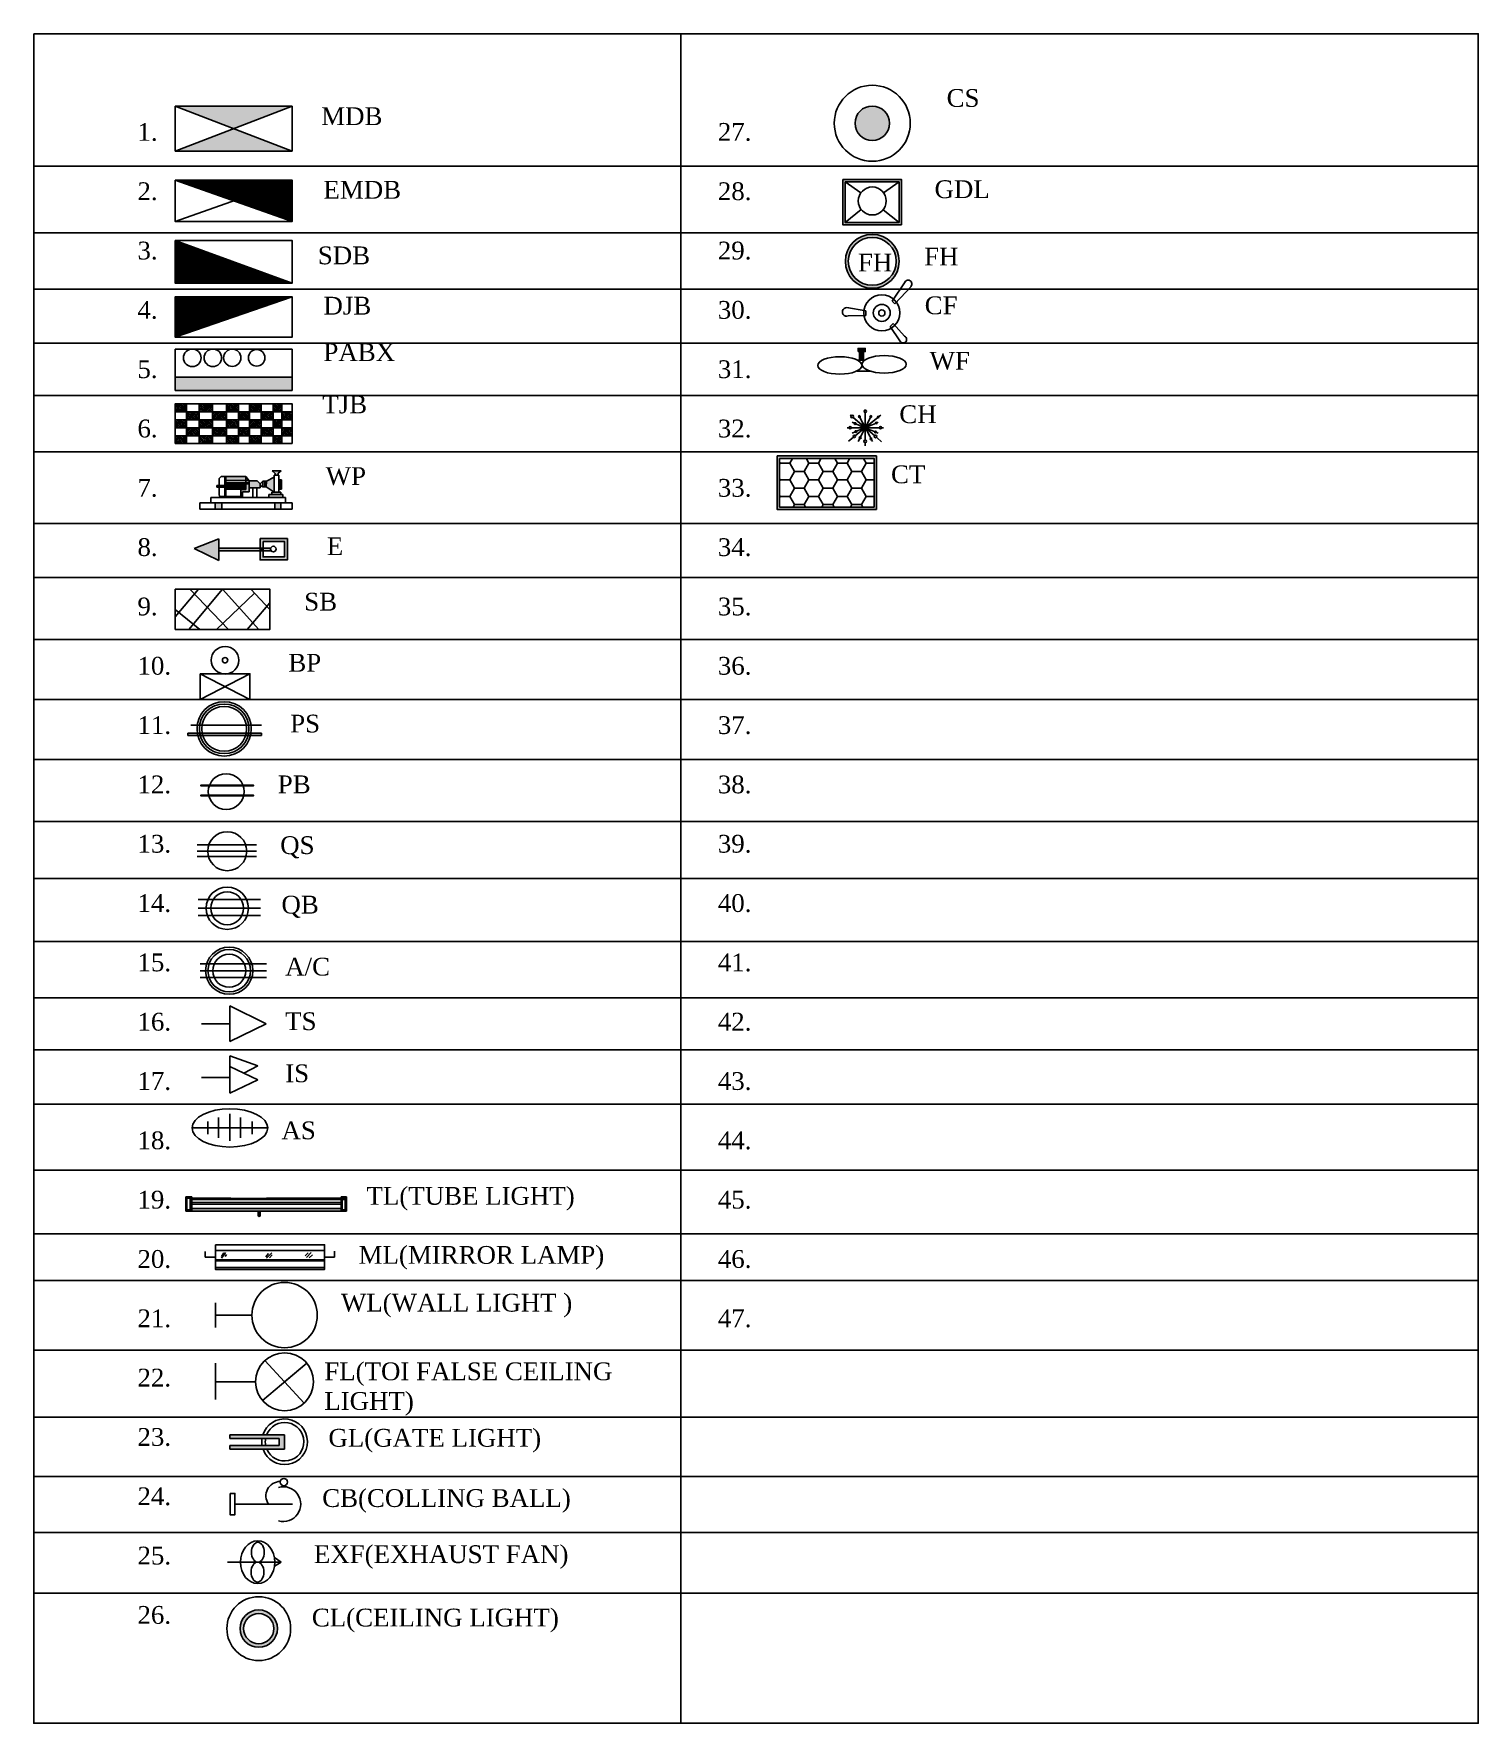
# Model space of a CAD drawing. Header units: inches. Extents: x -864 to 7238, y 1071 to 2315.
# Drawn here: x 5842.1 to 6085.6, y 1305.7 to 1590.6 of the extents above; entities that cross this region are included whole.
import ezdxf

# ---------------------------------------------------------------- set-up
doc = ezdxf.new("R2010")
doc.units = ezdxf.units.IN
for name, color, linetype in [('AC', 52, 'Continuous'), ('AS', 11, 'Continuous'), ('BP', 6, 'Continuous'), ('CL', 20, 'Continuous'), ('CS', 90, 'Continuous'), ('DJB', 130, 'Continuous'), ('Door', 201, 'Continuous'), ('E', 10, 'Continuous'), ('EMDB', 90, 'Continuous'), ('EXF', 184, 'Continuous'), ('FL', 10, 'Continuous'), ('GDL', 244, 'Continuous'), ('IS', 193, 'Continuous'), ('Layer1', 6, 'Continuous'), ('MDB', 1, 'Continuous'), ('PABX', 66, 'Continuous'), ('PB', 170, 'Continuous'), ('PS', 22, 'Continuous'), ('QB', 40, 'Continuous'), ('QS', 20, 'Continuous'), ('SB', 5, 'Continuous'), ('SDB', 14, 'Continuous'), ('tj', 106, 'Continuous'), ('TJB', 16, 'Continuous'), ('TL', 6, 'Continuous'), ('TS', 21, 'Continuous'), ('WL', 130, 'Continuous')]:
    doc.layers.add(name, color=color, linetype=linetype)
doc.styles.get("Standard").update_dxf_attribs({"font": 'times.ttf'})
pattern_1 = [(45, (5660.45422, 1407.8264), (-0.08838835, 0.08838835), [])]

msp = doc.modelspace()

# ---------------------------------------------------------------- texts
at = {"char_height": 3, "attachment_point": 1}
for s, insert, width in [('{\\fTimes New Roman|b0|i0|c0|p18;1.\\P\\P2.\\P\\P3.\\P\\P4.\\P\\P5.\\P\\P6.\\P\\P7.\\P\\P8.\\P\\P9.\\P\\P10.\\P\\P11.\\P\\P12.\\P\\P13.\\P\\P14.\\P\\P15.\\P\\P16.\\P\\P17.\\P\\P18.\\P\\P19.\\P\\P20.\\P\\P21.\\P\\P22.\\P\\P23.\\P\\P24.\\P\\P25.\\P\\P26.}', (5859.57, 1575.51), 65.9484), ('{\\fTimes New Roman|b0|i0|c0|p18;27.\\P\\P28.\\P\\P29.\\P\\P30.\\P\\P31.\\P\\P32.\\P\\P33.\\P\\P34.\\P\\P35.\\P\\P36.\\P\\P37.\\P\\P38.\\P\\P39.\\P\\P40.\\P\\P41.\\P\\P42.\\P\\P43.\\P\\P44.\\P\\P45.\\P\\P46.\\P\\P47.}', (5957.43, 1575.51), 80.909), ('{\\fTimes New Roman|b0|i0|c0|p18;GDL}', (5993.97, 1565.85), 21.4146), ('{\\fTimes New Roman|b0|i0|c0|p18;FH}', (5992.22, 1554.49), 14.8591), ('{\\fTimes New Roman|b0|i0|c0|p18;WF}', (5993.14, 1536.92), 19.91), ('{\\fTimes New Roman|b0|i0|c0|p18;CH}', (5988.03, 1527.91), 21.7934), ('{\\fTimes New Roman|b0|i0|c0|p18;CT}', (5986.63, 1517.77), 30.7752), ('{\\fTimes New Roman|b0|i0|c0|p18;TL(TUBE LIGHT)}', (5898.19, 1396.11), 49.7901), ('{\\fTimes New Roman|b0|i0|c0|p18;ML(MIRROR LAMP)}', (5896.86, 1386.16), 47.4858), ('{\\fTimes New Roman|b0|i0|c0|p18;WL(WALL LIGHT )}', (5893.88, 1378.1), 53.6186), ('{\\fTimes New Roman|b0|i0|c0|p18;FL(TOI FALSE CEILING LIGHT)}', (5891.07, 1366.53), 60.1127), ('{\\fTimes New Roman|b0|i0|c0|p18;GL(GATE LIGHT)}', (5891.77, 1355.32), 55.7213), ('{\\fTimes New Roman|b0|i0|c0|p18;CB(COLLING BALL)}', (5890.72, 1345.16), 46.7849), ('{\\fTimes New Roman|b0|i0|c0|p18;EXF(EXHAUST FAN)}', (5889.32, 1335.7), 49.0628), ('{\\fTimes New Roman|b0|i0|c0|p18;CL(CEILING LIGHT)}', (5888.97, 1325.01), 51.3407)]:
    msp.add_mtext(s, dxfattribs=dict(at, insert=insert, width=width))
at = {"color": 0, "char_height": 3, "attachment_point": 1}
for s, insert, width in [('{\\fTimes New Roman|b0|i0|c0|p18;DJB }', (5890.93, 1546.21), 12.7852), ('{\\fTimes New Roman|b0|i0|c0|p18;PABX}', (5890.93, 1538.37), 11.4494), ('{\\fTimes New Roman|b0|i0|c0|p18;TJB}', (5890.74, 1529.56), 11.2586), ('{\\fTimes New Roman|b0|i0|c0|p18;WP}', (5891.31, 1517.48), 14.6935), ('{\\fTimes New Roman|b0|i0|c0|p18;E}', (5891.5, 1505.65), 10.877), ('{\\fTimes New Roman Baltic|b0|i0|c0|p18;SB}', (5887.69, 1496.3), 12.976), ('{\\fTimes New Roman|b0|i0|c0|p18;BP}', (5885.01, 1486), 16.2201), ('{\\fTimes New Roman|b0|i0|c0|p18;QS}', (5883.64, 1455.25), 10.4564), ('{\\fTimes New Roman|b0|i0|c0|p18;QB}', (5883.85, 1445.22), 11.9203), ('{\\fTimes New Roman|b0|i0|c0|p18;A/C}', (5884.48, 1434.76), 9.2016), ('{\\fTimes New Roman|b0|i0|c0|p18;TS}', (5884.48, 1425.56), 9.6199), ('{\\fTimes New Roman|b0|i0|c0|p18;IS}', (5884.48, 1416.78), 9.4107), ('{\\fTimes New Roman|b0|i0|c0|p18;AS}', (5883.85, 1407.16), 10.4564)]:
    msp.add_mtext(s, dxfattribs=dict(at, insert=insert, width=width))
at = {"layer": 'AS', "char_height": 3, "attachment_point": 1}
for s, insert, width in [('{\\fTimes New Roman|b0|i0|c0|p18;\\C0;PS}', (5885.32, 1475.75), 9.4107), ('{\\fTimes New Roman|b0|i0|c0|p18;\\C0;PB}', (5883.23, 1465.5), 11.0838)]:
    msp.add_mtext(s, dxfattribs=dict(at, insert=insert, width=width))
at = {"layer": 'BP', "char_height": 3, "attachment_point": 1}
for s, insert, width in [('{\\fTimes New Roman|b0|i0|c0|p18;\\C0;CS}', (5996.01, 1581.23), 27.7696), ('{\\fTimes New Roman|b0|i0|c0|p18;\\C7;MDB}', (5890.55, 1578.16), 18.5099), ('{\\fTimes New Roman|b0|i0|c0|p18;\\C7;EMDB}', (5890.93, 1565.75), 14.5026), ('{\\fTimes New Roman|b0|i0|c0|p18;\\C0;SDB}', (5889.98, 1554.69), 18.1283)]:
    msp.add_mtext(s, dxfattribs=dict(at, insert=insert, width=width))
at = {"layer": 'DJB', "insert": (5981.05, 1553.48), "char_height": 3, "width": 5.2009, "attachment_point": 1}
msp.add_mtext('{\\fTimes New Roman|b0|i0|c0|p18;FH}', dxfattribs=at)

# ---------------------------------------------------------------- blocks, each defined once
blk = doc.blocks.new('CF')
for p, q in [((6037.72, 1830.31), (6039.92, 1833.58)), ((6038.16, 1829.89), (6040.97, 1832.88)), ((6033.29, 1828.68), (6030.07, 1829.25)), ((6037.72, 1830.31), (6038.16, 1829.89)), ((6029.84, 1827.84), (6029.83, 1827.84)), ((6033.29, 1827.89), (6030.33, 1827.85)), ((6033.29, 1828.68), (6033.29, 1827.89)), ((6037.88, 1826.54), (6037.39, 1826.07)), ((6037.39, 1826.07), (6039.04, 1823.62)), ((6037.88, 1826.54), (6039.82, 1824.44))]:
    blk.add_line(p, q)
for radius in [3.04, 1.43, 0.523]:
    blk.add_circle((6035.99, 1828.35), radius)
for centre, radius, start, end in [((6040.43, 1833.24), 0.633, 316.8291, 156.5651), ((6030.07, 1828.52), 0.723, 70.015, 290.2697), ((6039.58, 1823.89), 0.604, 205.9029, 67.2743)]:
    blk.add_arc(centre, radius, start, end)
at = {"insert": (6043.22, 1831.13), "char_height": 3, "width": 24.2063, "attachment_point": 1}
blk.add_mtext('{\\fTimes New Roman|b0|i0|c0|p18;CF}', dxfattribs=at)

# ---------------------------------------------------------------- hatches: boundary and pattern name
at = {"layer": 'BP'}
h = msp.add_hatch(color=256, dxfattribs=at)
h.paths.add_polyline_path([(5967.43, 1510.36), (5984.17, 1510.36), (5984.17, 1519.37), (5967.43, 1519.37)])
h.paths.add_polyline_path([(5967.83, 1510.76), (5983.77, 1510.76), (5983.77, 1518.97), (5967.83, 1518.97)], flags=16)
h = msp.add_hatch(dxfattribs=at)
h.set_pattern_fill('HONEY', color=256, scale=12.907929, style=0)
h.set_pattern_definition([(0, (1984.2327, 173.919), (2.4202367, 1.3973243), [1.6134911, -3.2269823]), (120, (1984.2327, 173.919), (-2.4202367, 1.39732432), [1.6134911, -3.2269823]), (60, (1984.2327, 173.919), (5e-09, 2.79464864), [-3.2269823, 1.6134911])])
h.paths.add_polyline_path([(5983.77, 1518.97), (5967.83, 1518.97), (5967.83, 1510.76), (5983.77, 1510.76)])
at = {"layer": 'CL'}
h = msp.add_hatch(color=256, dxfattribs=at)
h.paths.add_polyline_path([(5883.16, 1321.65, 1), (5876.87, 1321.65, 1)])
h.paths.add_polyline_path([(5882.56, 1321.65, 1), (5877.47, 1321.65, 1)], flags=16)
at = {"layer": 'CS'}
msp.add_hatch(color=256, dxfattribs=at).paths.add_polyline_path([(5986.38, 1575.46, 1), (5980.55, 1575.46, 1)])
at = {"layer": 'DJB'}
h = msp.add_hatch(color=256, dxfattribs=at)
h.paths.add_polyline_path([(5988.01, 1552.19, 1), (5978.93, 1552.19, 1)])
h.paths.add_polyline_path([(5987.51, 1552.19, 1), (5979.43, 1552.19, 1)], flags=16)
h.paths.add_polyline_path([(5980.3, 1554.23), (5987.3, 1554.23), (5987.3, 1549.73), (5980.3, 1549.73)], flags=8)
h = msp.add_hatch(dxfattribs=at)
h.set_pattern_fill('ANSI31', color=256, style=0)
h.set_pattern_definition(pattern_1)
h.paths.add_polyline_path([(5865.95, 1539.38), (5885.63, 1546.21), (5865.95, 1546.21)])
at = {"layer": 'E'}
h = msp.add_hatch(color=256, dxfattribs=at)
h.paths.add_polyline_path([(5880.75, 1504.95), (5884.36, 1504.95), (5884.36, 1502.34), (5880.75, 1502.34), (5880.75, 1503.38), (5880.25, 1503.38), (5880.25, 1501.84), (5884.86, 1501.84), (5884.86, 1505.45), (5880.25, 1505.45), (5880.25, 1503.83), (5880.75, 1503.83)])
h.paths.add_polyline_path([(5882.04, 1503.83), (5880.75, 1503.83), (5880.75, 1503.38), (5882.11, 1503.38, -0.164945), (5882.01, 1503.67, -0.087892)], flags=17)
h.paths.add_polyline_path([(5880.25, 1503.83), (5873.29, 1503.83), (5873.29, 1503.38), (5880.25, 1503.38)])
h.paths.add_polyline_path([(5873.29, 1505.4), (5869.11, 1503.77), (5873.29, 1501.77)])
msp.add_hatch(color=256, dxfattribs=at).paths.add_polyline_path([(5880.75, 1503.83), (5880.25, 1503.83), (5880.25, 1503.38), (5880.75, 1503.38)])
at = {"layer": 'EMDB'}
h = msp.add_hatch(dxfattribs=at)
h.set_pattern_fill('ANSI35', color=256, style=0)
h.set_pattern_definition([(45, (5660.45422, 1407.8264), (-0.1767767, 0.1767767), []), (45, (5660.631, 1407.8264), (-0.1767767, 0.1767767), [0.3125, -0.0625, 0, -0.0625])])
h.paths.add_polyline_path([(5885.63, 1565.88), (5865.95, 1565.88), (5875.79, 1562.39)])
h.paths.add_polyline_path([(5885.63, 1565.88), (5875.79, 1562.39), (5885.63, 1558.9)])
at = {"layer": 'GDL'}
h = msp.add_hatch(color=256, dxfattribs=at)
h.paths.add_polyline_path([(5978.48, 1558.36), (5988.38, 1558.36), (5988.38, 1565.99), (5978.48, 1565.99)])
h.paths.add_polyline_path([(5978.88, 1558.76), (5987.98, 1558.76), (5987.98, 1565.59), (5978.88, 1565.59)], flags=16)
at = {"layer": 'Layer1'}
h = msp.add_hatch(color=256, dxfattribs=at)
h.paths.add_polyline_path([(5981.8, 1536.98), (5981.33, 1536.98), (5981.33, 1535.55), (5981.53, 1535.54), (5981.97, 1535.54), (5981.97, 1535.96), (5981.8, 1535.96)])
h.paths.add_polyline_path([(5982.28, 1537.5), (5981.07, 1537.5), (5981.07, 1536.98), (5982.28, 1536.98)])
at = {"layer": 'MDB'}
h = msp.add_hatch(color=256, dxfattribs=at)
h.paths.add_polyline_path([(5885.63, 1578.34), (5865.95, 1578.34), (5875.79, 1574.56)])
h.paths.add_polyline_path([(5875.79, 1574.56), (5865.95, 1570.78), (5885.63, 1570.78)])
h = msp.add_hatch(color=256, dxfattribs=at)
edge = h.paths.add_edge_path()
edge.add_arc((5982.28, 1524.14), 0.0566, 0, 360)
edge = h.paths.add_edge_path()
edge.add_arc((5979.75, 1524.14), 0.184, 0, 360)
edge = h.paths.add_edge_path()
edge.add_arc((5980.58, 1524.84), 0.139, 0, 360)
edge = h.paths.add_edge_path()
edge.add_arc((5980.09, 1526.01), 0.232, 0, 360)
edge = h.paths.add_edge_path()
edge.add_arc((5981.31, 1526), 0.148, 0, 360)
edge = h.paths.add_edge_path()
edge.add_arc((5982.28, 1526.89), 0.195, 0, 360)
edge = h.paths.add_edge_path()
edge.add_arc((5983.22, 1526.01), 0.136, 0, 360)
edge = h.paths.add_edge_path()
edge.add_arc((5984.5, 1525.93), 0.132, 0, 360)
edge = h.paths.add_edge_path()
edge.add_arc((5984.16, 1524.91), 0.133, 0, 360)
edge = h.paths.add_edge_path()
edge.add_arc((5984.85, 1524.14), 0.175, 0, 360)
edge = h.paths.add_edge_path()
edge.add_arc((5984.01, 1523.41), 0.158, 0, 360)
edge = h.paths.add_edge_path()
edge.add_arc((5984.01, 1522.67), 0.22, 0, 360)
edge = h.paths.add_edge_path()
edge.add_arc((5983.27, 1522.25), 0.136, 0, 360)
edge = h.paths.add_edge_path()
edge.add_arc((5982.28, 1521.84), 0.233, 0, 360)
edge = h.paths.add_edge_path()
edge.add_arc((5981.43, 1522.45), 0.161, 0, 360)
edge = h.paths.add_edge_path()
edge.add_arc((5980.45, 1522.66), 0.191, 0, 360)
edge = h.paths.add_edge_path()
edge.add_arc((5980.71, 1523.49), 0.142, 0, 360)
at = {"layer": 'PABX'}
msp.add_hatch(color=256, dxfattribs=at).paths.add_polyline_path([(5885.63, 1532.64), (5865.95, 1532.64), (5865.95, 1530.43), (5885.63, 1530.43)])
at = {"layer": 'PB'}
h = msp.add_hatch(color=256, dxfattribs=at)
h.paths.add_polyline_path([(5871.72, 1463.86), (5870.28, 1463.86, 1), (5870.28, 1463.76), (5871.68, 1463.76, -0.008971)])
h.paths.add_polyline_path([(5871.57, 1462.16), (5870.28, 1462.16, 1), (5870.28, 1462.06), (5871.59, 1462.06, -0.008622)])
h.paths.add_polyline_path([(5877.34, 1463.86), (5871.72, 1463.86, 0.008971), (5871.68, 1463.76), (5877.38, 1463.76, 0.008971)])
h.paths.add_polyline_path([(5877.49, 1462.16), (5871.57, 1462.16, 0.008622), (5871.59, 1462.06), (5877.46, 1462.06, 0.008622)])
h.paths.add_polyline_path([(5879.11, 1463.86), (5877.34, 1463.86, -0.008971), (5877.38, 1463.76), (5879.11, 1463.76, 1)])
h.paths.add_polyline_path([(5879.11, 1462.16), (5877.49, 1462.16, -0.008622), (5877.46, 1462.06), (5879.11, 1462.06, 1)])
at = {"layer": 'PS'}
h = msp.add_hatch(color=256, dxfattribs=at)
h.paths.add_polyline_path([(5869.67, 1472.61), (5868.07, 1472.61), (5868.07, 1472.21), (5869.76, 1472.21, -0.02234)])
h.paths.add_polyline_path([(5870.08, 1472.61), (5869.67, 1472.61, 0.02234), (5869.76, 1472.21), (5870.17, 1472.21, -0.024593)])
h.paths.add_polyline_path([(5870.49, 1472.61), (5870.08, 1472.61, 0.024593), (5870.17, 1472.21), (5870.59, 1472.21, -0.027368)])
h.paths.add_polyline_path([(5877.89, 1472.61), (5870.49, 1472.61, 0.027368), (5870.59, 1472.21), (5877.79, 1472.21, 0.027368)])
h.paths.add_polyline_path([(5878.3, 1472.61), (5877.89, 1472.61, -0.027368), (5877.79, 1472.21), (5878.21, 1472.21, 0.024593)])
h.paths.add_polyline_path([(5878.7, 1472.61), (5878.3, 1472.61, -0.024593), (5878.21, 1472.21), (5878.62, 1472.21, 0.02234)])
h.paths.add_polyline_path([(5880.48, 1472.61), (5878.7, 1472.61, -0.02234), (5878.62, 1472.21), (5880.48, 1472.21)])
at = {"layer": 'SDB'}
h = msp.add_hatch(dxfattribs=at)
h.set_pattern_fill('ANSI31', color=256, style=0)
h.set_pattern_definition(pattern_1)
h.paths.add_polyline_path([(5885.63, 1548.49), (5865.95, 1555.72), (5865.95, 1548.49)])
at = {"layer": 'tj'}
h = msp.add_hatch(color=256, dxfattribs=at)
h.paths.add_polyline_path([(5873.78, 1511.44), (5872.68, 1511.44), (5872.68, 1510.42), (5873.78, 1510.42)])
h.paths.add_polyline_path([(5883.77, 1511.44), (5882.74, 1511.44), (5882.74, 1510.42), (5883.77, 1510.42)])
h.paths.add_polyline_path([(5882.61, 1515.82), (5881.3, 1515.13), (5881.28, 1514.16), (5882.61, 1513.27)])
h.paths.add_polyline_path([(5883.72, 1513.27), (5882.24, 1513.27), (5882.24, 1512.88), (5883.72, 1512.88)])
h.paths.add_polyline_path([(5884.08, 1512.88), (5881.7, 1512.88), (5881.7, 1512.34), (5884.08, 1512.34)])
h.paths.add_polyline_path([(5883.79, 1516.88), (5882.3, 1516.88), (5882.81, 1516.42), (5882.81, 1516.13), (5883.29, 1516.13), (5883.29, 1516.49)])
h.paths.add_polyline_path([(5880.71, 1515.13), (5880.24, 1514.69), (5880.24, 1514.41), (5880.71, 1514.16)])
h.paths.add_polyline_path([(5881.05, 1515.13), (5880.71, 1515.13), (5880.71, 1514.16), (5881.05, 1514.16)])
h.paths.add_polyline_path([(5880.24, 1514.41), (5880.24, 1514.69), (5879.75, 1515.15), (5878.41, 1515.15), (5878.41, 1514), (5880.27, 1514)])
h.paths.add_polyline_path([(5878.41, 1514.68), (5877.85, 1514.68), (5877.85, 1513.69), (5876.98, 1513.69), (5876.98, 1512.34), (5877.26, 1512.34), (5877.26, 1513.34), (5877.43, 1513.34), (5878.4, 1513.34), (5878.41, 1514)])
h.paths.add_polyline_path([(5878.41, 1515.15), (5878.36, 1515.22), (5877.85, 1515.22), (5877.85, 1514.86), (5878.41, 1514.86)])
h.paths.add_polyline_path([(5877.85, 1515.88), (5877.85, 1515.22), (5878.36, 1515.22)])
h.paths.add_polyline_path([(5877.85, 1515.88), (5874.49, 1515.88), (5874.49, 1515.22), (5877.85, 1515.22)])
h.paths.add_polyline_path([(5874.49, 1515.88), (5874.29, 1515.88), (5874.29, 1515.22), (5874.49, 1515.22)])
h.paths.add_polyline_path([(5874.29, 1514.4), (5873.34, 1514.4), (5873.34, 1514.11), (5874.29, 1514.11)])
h.paths.add_polyline_path([(5877.85, 1514.4), (5874.49, 1514.4), (5874.49, 1514.11), (5877.85, 1514.11)])
h.paths.add_polyline_path([(5873.34, 1514.4), (5872.96, 1514.4), (5872.96, 1514.11), (5873.34, 1514.11)])
h.paths.add_polyline_path([(5874.49, 1514.86), (5874.29, 1514.86), (5874.29, 1514.68), (5874.49, 1514.68)])
h.paths.add_polyline_path([(5877.85, 1514.86), (5874.49, 1514.86), (5874.49, 1514.68), (5877.85, 1514.68)])
h.paths.add_polyline_path([(5877.85, 1513.94), (5874.49, 1513.94), (5874.49, 1513.79), (5877.85, 1513.79)])
h.paths.add_polyline_path([(5874.49, 1513.94), (5874.29, 1513.94), (5874.29, 1513.79), (5874.49, 1513.79)])
msp.add_hatch(color=256, dxfattribs=at).paths.add_polyline_path([(5883.84, 1515.37), (5883.42, 1515.37), (5883.42, 1513.76), (5883.84, 1513.76)])
h = msp.add_hatch(color=256, dxfattribs=at)
h.paths.add_polyline_path([(5876.98, 1512.52), (5874.49, 1512.52), (5874.49, 1512.34), (5876.98, 1512.34)])
h.paths.add_polyline_path([(5874.29, 1512.52), (5873.54, 1512.52), (5873.75, 1512.34), (5874.29, 1512.34)])
h.paths.add_polyline_path([(5874.49, 1512.52), (5874.29, 1512.52), (5874.29, 1512.34), (5874.49, 1512.34)])
at = {"layer": 'TJB'}
h = msp.add_hatch(dxfattribs=at)
h.set_pattern_fill('ANSI33', color=256, style=0)
h.set_pattern_definition([(45, (5660.45422, 1407.8264), (-0.1767767, 0.1767767), []), (45, (5660.631, 1407.8264), (-0.1767767, 0.1767767), [0.125, -0.0625])])
h.paths.add_polyline_path([(5867.86, 1528.18), (5865.95, 1528.18), (5865.95, 1526.81), (5867.86, 1526.81)])
h.paths.add_polyline_path([(5872.25, 1528.18), (5870, 1528.18), (5870, 1526.81), (5872.25, 1526.81)])
h.paths.add_polyline_path([(5876.58, 1528.18), (5874.6, 1528.18), (5874.6, 1526.81), (5876.58, 1526.81)])
h.paths.add_polyline_path([(5880.44, 1528.18), (5878.46, 1528.18), (5878.46, 1526.81), (5880.44, 1526.81)])
h.paths.add_polyline_path([(5883.94, 1528.18), (5882.43, 1528.18), (5882.43, 1526.81), (5883.94, 1526.81)])
h.paths.add_polyline_path([(5870, 1526.81), (5867.86, 1526.81), (5867.86, 1525.45), (5870, 1525.45)])
h.paths.add_polyline_path([(5874.6, 1526.81), (5872.25, 1526.81), (5872.25, 1525.45), (5874.6, 1525.45)])
h.paths.add_polyline_path([(5878.46, 1526.81), (5876.58, 1526.81), (5876.58, 1525.45), (5878.46, 1525.45)])
h.paths.add_polyline_path([(5882.43, 1526.81), (5880.44, 1526.81), (5880.44, 1525.45), (5882.43, 1525.45)])
h.paths.add_polyline_path([(5885.63, 1526.81), (5883.94, 1526.81), (5883.94, 1525.45), (5885.63, 1525.45)])
h.paths.add_polyline_path([(5867.86, 1525.45), (5865.95, 1525.45), (5865.95, 1524.1), (5867.86, 1524.1)])
h.paths.add_polyline_path([(5872.25, 1525.45), (5870, 1525.45), (5870, 1524.1), (5872.25, 1524.1)])
h.paths.add_polyline_path([(5876.58, 1525.45), (5874.6, 1525.45), (5874.6, 1524.1), (5876.58, 1524.1)])
h.paths.add_polyline_path([(5880.44, 1525.45), (5878.46, 1525.45), (5878.46, 1524.1), (5880.44, 1524.1)])
h.paths.add_polyline_path([(5883.94, 1525.45), (5882.43, 1525.45), (5882.43, 1524.1), (5883.94, 1524.1)])
h.paths.add_polyline_path([(5870, 1524.1), (5867.86, 1524.1), (5867.86, 1522.74), (5870, 1522.74)])
h.paths.add_polyline_path([(5874.6, 1524.1), (5872.25, 1524.1), (5872.25, 1522.74), (5874.6, 1522.74)])
h.paths.add_polyline_path([(5878.46, 1524.1), (5876.58, 1524.1), (5876.58, 1522.74), (5878.46, 1522.74)])
h.paths.add_polyline_path([(5882.43, 1524.1), (5880.44, 1524.1), (5880.44, 1522.74), (5882.43, 1522.74)])
h.paths.add_polyline_path([(5885.63, 1524.1), (5883.94, 1524.1), (5883.94, 1522.74), (5885.63, 1522.74)])
h.paths.add_polyline_path([(5867.86, 1522.74), (5865.95, 1522.74), (5865.95, 1521.49), (5867.86, 1521.49)])
h.paths.add_polyline_path([(5872.25, 1522.74), (5870, 1522.74), (5870, 1521.49), (5872.25, 1521.49)])
h.paths.add_polyline_path([(5876.58, 1522.74), (5874.6, 1522.74), (5874.6, 1521.49), (5876.58, 1521.49)])
h.paths.add_polyline_path([(5880.44, 1522.74), (5878.46, 1522.74), (5878.46, 1521.49), (5880.44, 1521.49)])
h.paths.add_polyline_path([(5883.94, 1522.74), (5882.43, 1522.74), (5882.43, 1521.49), (5883.94, 1521.49)])
at = {"layer": 'TL'}
h = msp.add_hatch(color=256, dxfattribs=at)
h.paths.add_polyline_path([(5894.07, 1394.02), (5893.89, 1394.02), (5893.89, 1392.25), (5894.07, 1392.25)], flags=17)
h.paths.add_polyline_path([(5894.81, 1394.3), (5893.89, 1394.3), (5893.89, 1394.02), (5894.62, 1394.02), (5894.62, 1392.25), (5893.89, 1392.25), (5893.89, 1392.03), (5894.81, 1392.03)])
h.paths.add_polyline_path([(5868.72, 1394.22), (5868.48, 1394.22), (5868.48, 1392.25), (5868.72, 1392.25)])
h.paths.add_polyline_path([(5868.72, 1394.44), (5867.72, 1394.44), (5867.72, 1392.03), (5868.72, 1392.03), (5868.72, 1392.25), (5867.91, 1392.25), (5867.91, 1394.22), (5868.72, 1394.22)])
h = msp.add_hatch(color=256, dxfattribs=at)
h.paths.add_polyline_path([(5893.89, 1392.49), (5868.72, 1392.49), (5868.72, 1392.03), (5893.89, 1392.03)])
h.paths.add_polyline_path([(5893.89, 1393.5), (5868.72, 1393.5), (5868.72, 1393.24), (5893.89, 1393.17)])
h.paths.add_polyline_path([(5893.89, 1394.3), (5868.72, 1394.19), (5868.72, 1394.01), (5893.89, 1394.01)])
for points in [[(5894.81, 1394.44), (5893.89, 1394.44), (5893.89, 1394.3), (5893.89, 1394.3), (5893.89, 1394.02), (5894.62, 1394.02), (5894.62, 1392.25), (5893.89, 1392.25), (5893.89, 1392.03), (5894.81, 1392.03), (5894.81, 1394.3)], [(5880.27, 1392.03), (5879.95, 1392.03), (5879.95, 1391.32, 1), (5880.27, 1391.32), (5880.27, 1391.37)]]:
    msp.add_hatch(color=256, dxfattribs=at).paths.add_polyline_path(points)
h = msp.add_hatch(color=6, dxfattribs=at)
h.paths.add_polyline_path([(5891.12, 1383.85), (5872.72, 1383.85), (5872.72, 1383.66), (5891.12, 1383.66)])
h.paths.add_polyline_path([(5891.12, 1382.54), (5872.72, 1382.54), (5872.72, 1382.22), (5891.12, 1382.22)])
at = {"layer": 'WL'}
msp.add_hatch(color=256, dxfattribs=at).paths.add_polyline_path([(5884.38, 1353.16), (5884.38, 1354.31), (5875.14, 1354.31), (5875.14, 1353.71), (5883.47, 1353.71), (5883.47, 1352.52), (5875.14, 1352.52), (5875.14, 1351.89), (5884.38, 1351.89)])

# ---------------------------------------------------------------- linework, layer by layer
for p, q in [((5951.19, 1590.55), (5951.19, 1305.7)), ((5842.09, 1568.25), (6085.64, 1568.25)), ((5842.09, 1556.98), (6085.64, 1556.98)), ((5842.09, 1547.52), (6085.64, 1547.52)), ((5842.09, 1538.37), (6085.64, 1538.37)), ((5842.09, 1529.56), (6085.64, 1529.56)), ((5842.09, 1520.09), (6085.64, 1520.09)), ((5842.09, 1508.01), (6085.64, 1508.01)), ((5842.09, 1498.87), (6085.64, 1498.87)), ((5842.09, 1488.42), (6085.64, 1488.42)), ((5842.09, 1478.3), (6085.64, 1478.3)), ((5842.09, 1468.18), (6085.64, 1468.18)), ((5842.09, 1457.74), (6085.64, 1457.74)), ((5842.09, 1448.13), (6085.64, 1448.13)), ((5842.09, 1437.5), (6085.64, 1437.5)), ((5842.09, 1428.03), (6085.64, 1428.03)), ((5842.09, 1419.21), (6085.64, 1419.21)), ((5842.09, 1410.07), (6085.64, 1410.07)), ((5842.09, 1398.97), (6085.64, 1398.97)), ((5842.09, 1388.2), (6085.64, 1388.2)), ((5842.09, 1380.36), (6085.64, 1380.36)), ((5842.09, 1368.61), (6085.64, 1368.61)), ((5842.09, 1357.31), (6085.64, 1357.31)), ((5842.09, 1347.28), (6085.64, 1347.28)), ((5842.09, 1337.85), (6085.64, 1337.85)), ((5842.09, 1327.61), (6085.64, 1327.61))]:
    msp.add_line(p, q)
msp.add_lwpolyline([(5842.09, 1590.55), (6085.64, 1590.55), (6085.64, 1305.7), (5842.09, 1305.7)], close=True)
at = {"layer": 'AC'}
for p, q in [((5872.53, 1433.76), (5870.12, 1433.76)), ((5870.12, 1433.76), (5881.33, 1433.76)), ((5875.04, 1432.58), (5870.12, 1432.58)), ((5870.12, 1432.58), (5881.33, 1432.58)), ((5872.5, 1431.46), (5870.12, 1431.46)), ((5870.12, 1431.46), (5881.33, 1431.46))]:
    msp.add_line(p, q, dxfattribs=at)
for radius in [3.98, 3.58, 2.78]:
    msp.add_circle((5875.04, 1432.58), radius, dxfattribs=at)
at = {"layer": 'AS'}
for p, q in [((5873.25, 1406.07), (5873.25, 1407.81)), ((5873.25, 1407.81), (5873.25, 1404.41)), ((5875.15, 1406.07), (5875.15, 1408.42)), ((5875.15, 1408.42), (5875.15, 1403.92)), ((5876.96, 1406.07), (5876.96, 1407.81)), ((5876.96, 1407.81), (5876.96, 1404.41)), ((5868.77, 1406.07), (5881.52, 1406.07)), ((5871.43, 1406.07), (5871.43, 1407.13)), ((5871.43, 1407.13), (5871.43, 1405.01)), ((5878.93, 1406.07), (5878.93, 1407.13)), ((5878.93, 1407.13), (5878.93, 1405.01))]:
    msp.add_line(p, q, dxfattribs=at)
msp.add_ellipse((5875.15, 1406.07), major_axis=(-6.38, 0), ratio=0.505636, dxfattribs=at)
at = {"layer": 'BP'}
for p, q in [((5870.14, 1482.65), (5878.53, 1478.3)), ((5870.14, 1478.3), (5878.53, 1482.65))]:
    msp.add_line(p, q, dxfattribs=at)
for points in [[(5967.43, 1519.37), (5984.17, 1519.37), (5984.17, 1510.36), (5967.43, 1510.36)], [(5967.83, 1518.97), (5983.77, 1518.97), (5983.77, 1510.76), (5967.83, 1510.76)], [(5870.14, 1482.65), (5878.53, 1482.65), (5878.53, 1478.3), (5870.14, 1478.3)]]:
    msp.add_lwpolyline(points, close=True, dxfattribs=at)
for radius in [2.33, 0.455]:
    msp.add_circle((5874.34, 1484.93), radius, dxfattribs=at)
at = {"layer": 'CL'}
for radius in [5.38, 3.15, 2.55]:
    msp.add_circle((5880.02, 1321.65), radius, dxfattribs=at)
at = {"layer": 'CS'}
for radius in [6.41, 2.91]:
    msp.add_circle((5983.47, 1575.46), radius, dxfattribs=at)
at = {"layer": 'DJB'}
msp.add_line((5885.63, 1546.21), (5865.95, 1539.38), dxfattribs=at)
msp.add_lwpolyline([(5865.95, 1546.21), (5885.63, 1546.21), (5885.63, 1539.38), (5865.95, 1539.38)], close=True, dxfattribs=at)
for radius in [4.54, 4.04]:
    msp.add_circle((5983.47, 1552.19), radius, dxfattribs=at)
at = {"layer": 'E'}
for p, q in [((5869.11, 1503.77), (5873.29, 1505.4)), ((5873.29, 1505.4), (5873.29, 1501.77)), ((5873.29, 1501.77), (5869.11, 1503.77)), ((5882.04, 1503.83), (5873.29, 1503.83)), ((5873.29, 1503.38), (5873.29, 1503.83)), ((5882.11, 1503.38), (5873.29, 1503.38))]:
    msp.add_line(p, q, dxfattribs=at)
for points in [[(5880.25, 1505.45), (5884.86, 1505.45), (5884.86, 1501.84), (5880.25, 1501.84)], [(5880.75, 1504.95), (5884.36, 1504.95), (5884.36, 1502.34), (5880.75, 1502.34)]]:
    msp.add_lwpolyline(points, close=True, dxfattribs=at)
msp.add_circle((5882.48, 1503.67), 0.467, dxfattribs=at)
at = {"layer": 'EMDB'}
for p, q in [((5865.95, 1565.88), (5885.63, 1558.9)), ((5865.95, 1558.9), (5885.63, 1565.88))]:
    msp.add_line(p, q, dxfattribs=at)
msp.add_lwpolyline([(5865.95, 1565.88), (5885.63, 1565.88), (5885.63, 1558.9), (5865.95, 1558.9)], close=True, dxfattribs=at)
at = {"layer": 'EXF'}
for p, q in [((5883.79, 1332.84), (5882.68, 1333.62)), ((5876.95, 1332.84), (5874.73, 1332.84)), ((5874.73, 1332.84), (5883.79, 1332.84)), ((5883.79, 1332.84), (5882.7, 1332.2))]:
    msp.add_line(p, q, dxfattribs=at)
at = {"layer": 'FL'}
for p, q in [((5872.72, 1363.27), (5872.72, 1366.43)), ((5872.72, 1366.43), (5872.72, 1360.28)), ((5888.12, 1366.42), (5880.64, 1360.13)), ((5881.07, 1366.86), (5887.7, 1359.68)), ((5884.38, 1363.27), (5888.12, 1366.42)), ((5879.5, 1363.27), (5872.72, 1363.27)), ((5876.01, 1342.64), (5885.7, 1342.64))]:
    msp.add_line(p, q, dxfattribs=at)
msp.add_lwpolyline([(5875.18, 1344.43), (5876.01, 1344.43), (5876.01, 1340.85), (5875.18, 1340.85)], close=True, dxfattribs=at)
for centre, radius in [((5884.38, 1363.27), 4.88), ((5884.26, 1346.36), 0.617)]:
    msp.add_circle(centre, radius, dxfattribs=at)
for centre, radius, start, end in [((5883.63, 1344.05), 2.4, 89.6469, 215.8671), ((5884.17, 1342.64), 2.94, 254.1067, 105.8933)]:
    msp.add_arc(centre, radius, start, end, dxfattribs=at)
at = {"layer": 'GDL'}
for p, q in [((5978.88, 1565.59), (5981.54, 1563.72)), ((5987.98, 1565.59), (5985.38, 1563.73)), ((5978.88, 1558.76), (5981.61, 1560.91)), ((5987.98, 1558.76), (5985.31, 1560.89))]:
    msp.add_line(p, q, dxfattribs=at)
for points in [[(5978.48, 1565.99), (5988.38, 1565.99), (5988.38, 1558.36), (5978.48, 1558.36)], [(5978.88, 1565.59), (5987.98, 1565.59), (5987.98, 1558.76), (5978.88, 1558.76)]]:
    msp.add_lwpolyline(points, close=True, dxfattribs=at)
msp.add_circle((5983.47, 1562.36), 2.36, dxfattribs=at)
at = {"layer": 'IS'}
for p, q in [((5875.15, 1416.44), (5875.15, 1418.23)), ((5875.15, 1418.23), (5879.87, 1416.53)), ((5875.15, 1411.91), (5875.15, 1416.44)), ((5875.15, 1416.44), (5879.87, 1414.17)), ((5879.87, 1416.53), (5877.51, 1415.31)), ((5870.34, 1414.55), (5875.15, 1414.55)), ((5875.15, 1414.55), (5875.15, 1411.91)), ((5879.87, 1414.17), (5875.15, 1411.91))]:
    msp.add_line(p, q, dxfattribs=at)
at = {"layer": 'Layer1'}
for p, q in [((5980.9, 1535.57), (5982.16, 1535.51)), ((5981.8, 1536.98), (5981.8, 1535.96)), ((5981.8, 1535.96), (5981.97, 1535.96)), ((5980.9, 1533.69), (5983.23, 1533.64))]:
    msp.add_line(p, q, dxfattribs=at)
for points in [[(5981.07, 1536.98), (5982.28, 1536.98), (5982.28, 1537.5), (5981.07, 1537.5)], [(5981.33, 1535.54), (5981.97, 1535.54), (5981.97, 1536.98), (5981.33, 1536.98)]]:
    msp.add_lwpolyline(points, close=True, dxfattribs=at)
for centre in [(5978.01, 1534.63), (5985.47, 1534.82)]:
    msp.add_ellipse(centre, major_axis=(3.74, 0), ratio=0.392757, dxfattribs=at)
at = {"layer": 'MDB'}
for p, q in [((5865.95, 1578.34), (5885.63, 1570.78)), ((5865.95, 1570.78), (5885.63, 1578.34))]:
    msp.add_line(p, q, dxfattribs=at)
msp.add_lwpolyline([(5865.95, 1578.34), (5885.63, 1578.34), (5885.63, 1570.78), (5865.95, 1570.78)], close=True, dxfattribs=at)
for centre, radius in [((5982.28, 1526.89), 0.195), ((5979.75, 1524.14), 0.184), ((5980.09, 1526.01), 0.232), ((5980.58, 1524.84), 0.139), ((5981.31, 1526), 0.148), ((5982.28, 1524.14), 0.371), ((5982.28, 1524.14), 0.0566), ((5982.28, 1524.14), 0.00825), ((5983.22, 1526.01), 0.136), ((5984.16, 1524.91), 0.133), ((5984.5, 1525.93), 0.132), ((5984.85, 1524.14), 0.175), ((5980.45, 1522.66), 0.191), ((5980.71, 1523.49), 0.142), ((5981.43, 1522.45), 0.161), ((5982.28, 1521.84), 0.233), ((5983.27, 1522.25), 0.136), ((5984.01, 1522.67), 0.22), ((5984.01, 1523.41), 0.158)]:
    msp.add_circle(centre, radius, dxfattribs=at)
at = {"layer": 'PABX'}
msp.add_line((5865.95, 1532.64), (5885.63, 1532.64), dxfattribs=at)
msp.add_lwpolyline([(5865.95, 1537.37), (5885.63, 1537.37), (5885.63, 1530.43), (5865.95, 1530.43)], close=True, dxfattribs=at)
for centre, radius in [((5868.81, 1535.92), 1.48), ((5872.28, 1535.92), 1.47), ((5875.56, 1535.92), 1.46), ((5879.67, 1535.92), 1.4)]:
    msp.add_circle(centre, radius, dxfattribs=at)
at = {"layer": 'PB'}
for p, q in [((5871.72, 1463.86), (5870.28, 1463.86)), ((5870.28, 1463.86), (5879.11, 1463.86)), ((5879.11, 1463.76), (5870.28, 1463.76)), ((5871.72, 1462.16), (5870.28, 1462.16)), ((5870.28, 1462.16), (5879.11, 1462.16)), ((5879.11, 1462.06), (5870.28, 1462.06)), ((5879.11, 1463.86), (5879.11, 1463.86)), ((5879.11, 1462.16), (5879.11, 1462.16))]:
    msp.add_line(p, q, dxfattribs=at)
msp.add_circle((5874.53, 1462.77), 3.02, dxfattribs=at)
for centre, start, end in [((5870.28, 1463.81), 90, 270), ((5870.28, 1462.11), 90, 270), ((5879.11, 1463.81), 270, 90), ((5879.11, 1462.11), 270, 90)]:
    msp.add_arc(centre, 0.0508, start, end, dxfattribs=at)
at = {"layer": 'PS'}
msp.add_line((5880.48, 1472.61), (5880.48, 1472.21), dxfattribs=at)
at = {"layer": 'QB'}
for p, q in [((5872.33, 1444.56), (5869.78, 1444.56)), ((5869.78, 1444.56), (5880.3, 1444.56)), ((5871.13, 1443.11), (5869.78, 1443.11)), ((5869.78, 1443.11), (5880.3, 1443.11)), ((5871.33, 1441.9), (5869.78, 1441.9)), ((5869.78, 1441.9), (5880.3, 1441.9))]:
    msp.add_line(p, q, dxfattribs=at)
for radius in [3.57, 2.77]:
    msp.add_circle((5874.7, 1443.11), radius, dxfattribs=at)
at = {"layer": 'QS'}
for p, q in [((5871.59, 1453.82), (5869.63, 1453.82)), ((5869.63, 1453.82), (5879.66, 1453.82)), ((5874.7, 1452.73), (5869.63, 1452.73)), ((5869.63, 1452.73), (5879.66, 1452.73)), ((5871.53, 1451.83), (5869.63, 1451.83)), ((5869.63, 1451.83), (5879.66, 1451.83))]:
    msp.add_line(p, q, dxfattribs=at)
msp.add_circle((5874.7, 1452.73), 3.29, dxfattribs=at)
at = {"layer": 'SB'}
for p, q in [((5865.95, 1492.23), (5869.86, 1496.9)), ((5868.24, 1490.11), (5873.92, 1496.9)), ((5868.41, 1496.9), (5874.94, 1490.11)), ((5872.9, 1490.11), (5879.32, 1496.21)), ((5873.92, 1496.9), (5880.03, 1490.11)), ((5878.67, 1496.9), (5881.89, 1493.5)), ((5865.95, 1493.5), (5870.1, 1490.11)), ((5878.08, 1490.11), (5881.89, 1494.58))]:
    msp.add_line(p, q, dxfattribs=at)
msp.add_lwpolyline([(5865.95, 1496.9), (5881.89, 1496.9), (5881.89, 1490.11), (5865.95, 1490.11)], close=True, dxfattribs=at)
at = {"layer": 'SDB'}
for p, q in [((5865.95, 1555.72), (5885.63, 1548.49)), ((5868.07, 1472.61), (5868.07, 1472.21))]:
    msp.add_line(p, q, dxfattribs=at)
at = {"layer": 'SDB', "color": 22}
for p, q in [((5869.65, 1473.99), (5868.58, 1473.99)), ((5868.58, 1473.99), (5880.48, 1473.99)), ((5868.07, 1472.61), (5880.48, 1472.61)), ((5869.76, 1472.21), (5868.07, 1472.21)), ((5868.07, 1472.21), (5880.48, 1472.21))]:
    msp.add_line(p, q, dxfattribs=at)
at = {"layer": 'SDB'}
msp.add_lwpolyline([(5865.95, 1555.72), (5885.63, 1555.72), (5885.63, 1548.49), (5865.95, 1548.49)], close=True, dxfattribs=at)
at = {"layer": 'SDB', "color": 22}
for radius in [4.58, 4.58, 4.18, 3.78]:
    msp.add_circle((5874.19, 1473.36), radius, dxfattribs=at)
at = {"layer": 'tj'}
for p, q in [((5982.28, 1527.09), (5982.28, 1527.2)), ((5979.57, 1524.14), (5979.23, 1524.14)), ((5979.92, 1526.16), (5979.72, 1526.33)), ((5979.72, 1526.33), (5979.92, 1526.16)), ((5982.23, 1524.14), (5979.94, 1524.14)), ((5980.45, 1524.89), (5980.09, 1525.05)), ((5982, 1524.38), (5980.27, 1525.86)), ((5980.27, 1525.86), (5982.24, 1524.18)), ((5982.24, 1524.1), (5980.6, 1522.78)), ((5981.93, 1524.25), (5980.7, 1524.78)), ((5981.94, 1524), (5980.84, 1523.55)), ((5981.24, 1526.13), (5981.18, 1526.24)), ((5981.18, 1526.24), (5981.24, 1526.13)), ((5982.11, 1524.47), (5981.38, 1525.87)), ((5981.38, 1525.87), (5982.26, 1524.19)), ((5982.26, 1524.09), (5981.55, 1522.68)), ((5982.23, 1524.12), (5981.94, 1524)), ((5982.24, 1524.18), (5982, 1524.38)), ((5982.26, 1524.19), (5982.11, 1524.47)), ((5982.28, 1524.2), (5982.28, 1526.7)), ((5982.28, 1524.08), (5982.28, 1522.08)), ((5983.16, 1525.89), (5982.31, 1524.19)), ((5982.31, 1524.19), (5982.45, 1524.47)), ((5982.31, 1524.09), (5983.04, 1522.7)), ((5984.39, 1525.85), (5982.33, 1524.17)), ((5982.57, 1524.37), (5982.33, 1524.17)), ((5982.57, 1523.9), (5982.33, 1524.1)), ((5982.33, 1524.1), (5983.84, 1522.81)), ((5984.04, 1524.86), (5982.34, 1524.16)), ((5982.34, 1524.14), (5984.68, 1524.14)), ((5982.45, 1524.47), (5983.16, 1525.89)), ((5982.57, 1524.37), (5984.39, 1525.85)), ((5983.29, 1526.13), (5983.35, 1526.26)), ((5983.35, 1526.26), (5983.29, 1526.13)), ((5984.47, 1525.04), (5984.28, 1524.96)), ((5984.6, 1526.01), (5984.9, 1526.26)), ((5984.9, 1526.26), (5984.6, 1526.01)), ((5985.03, 1524.14), (5985.34, 1524.14)), ((5980.24, 1522.49), (5979.46, 1521.86)), ((5980.58, 1523.44), (5980.09, 1523.24)), ((5980.31, 1522.54), (5980.24, 1522.49)), ((5981.36, 1522.31), (5981.1, 1521.79)), ((5981.55, 1522.68), (5981.51, 1522.59)), ((5982.28, 1521.61), (5982.28, 1521.08)), ((5982.57, 1523.9), (5982.57, 1523.9)), ((5982.61, 1523.96), (5983.86, 1523.47)), ((5983.04, 1522.7), (5983.21, 1522.37)), ((5983.33, 1522.13), (5983.5, 1521.81)), ((5984.16, 1523.35), (5984.47, 1523.23)), ((5984.17, 1522.53), (5984.28, 1522.43)), ((5984.28, 1522.43), (5985.04, 1521.78)), ((5873.68, 1515.88), (5873.34, 1515.58)), ((5873.34, 1515.58), (5873.34, 1512.69)), ((5874.12, 1515.88), (5873.68, 1515.88)), ((5874.29, 1515.88), (5874.12, 1515.88)), ((5877.85, 1515.88), (5874.29, 1515.88)), ((5874.29, 1515.88), (5874.29, 1512.34)), ((5874.49, 1515.88), (5874.49, 1512.34)), ((5878.41, 1515.15), (5877.85, 1515.88)), ((5877.85, 1515.88), (5877.85, 1513.69)), ((5882.61, 1515.82), (5881.3, 1515.13)), ((5882.81, 1516.42), (5882.3, 1516.88)), ((5882.3, 1516.88), (5883.79, 1516.88)), ((5882.61, 1513.27), (5882.61, 1516.13)), ((5882.61, 1516.13), (5883.42, 1516.13)), ((5882.81, 1516.13), (5882.81, 1516.42)), ((5883.79, 1516.88), (5883.29, 1516.49)), ((5883.29, 1516.49), (5883.29, 1516.13)), ((5883.42, 1516.13), (5883.42, 1513.27)), ((5873.34, 1514.4), (5872.96, 1514.4)), ((5872.96, 1514.4), (5872.96, 1514.11)), ((5872.96, 1514.11), (5873.34, 1514.11)), ((5873.34, 1514.4), (5873.34, 1514.4)), ((5873.34, 1514.4), (5877.85, 1514.4)), ((5873.34, 1514.11), (5877.85, 1514.11)), ((5873.34, 1512.69), (5873.75, 1512.34)), ((5874.29, 1515.22), (5878.36, 1515.22)), ((5874.29, 1514.86), (5878.41, 1514.86)), ((5874.29, 1514.68), (5878.41, 1514.68)), ((5874.29, 1513.94), (5877.85, 1513.94)), ((5874.29, 1513.79), (5877.85, 1513.79)), ((5877.85, 1513.69), (5876.98, 1513.69)), ((5876.98, 1513.69), (5876.98, 1512.34)), ((5877.26, 1512.34), (5877.26, 1513.34)), ((5877.26, 1513.34), (5877.43, 1513.34)), ((5877.43, 1513.34), (5877.43, 1513.34)), ((5877.43, 1513.34), (5878.4, 1513.34)), ((5878.4, 1513.34), (5878.41, 1514)), ((5879.75, 1515.15), (5878.41, 1515.15)), ((5878.41, 1515.15), (5878.41, 1514)), ((5878.41, 1514), (5880.27, 1514)), ((5879.01, 1514), (5879.01, 1512.34)), ((5879.68, 1514), (5879.68, 1512.34)), ((5880.24, 1514.69), (5879.75, 1515.15)), ((5880.71, 1515.13), (5880.24, 1514.69)), ((5880.24, 1514.69), (5880.24, 1514.41)), ((5880.24, 1514.41), (5880.71, 1514.16)), ((5880.27, 1514), (5880.24, 1514.41)), ((5880.71, 1514.16), (5880.71, 1515.13)), ((5880.71, 1515.13), (5881.05, 1515.13)), ((5881.05, 1514.16), (5880.71, 1514.16)), ((5881.3, 1515.13), (5881.05, 1515.13)), ((5881.05, 1515.13), (5881.05, 1514.16)), ((5881.05, 1514.64), (5881.29, 1514.64)), ((5881.05, 1514.16), (5881.28, 1514.16)), ((5881.28, 1514.16), (5881.3, 1515.13)), ((5882.61, 1513.27), (5881.28, 1514.16)), ((5884.08, 1512.88), (5881.7, 1512.88)), ((5881.7, 1512.88), (5881.7, 1512.34)), ((5882.24, 1512.88), (5882.24, 1513.27)), ((5882.24, 1513.27), (5883.72, 1513.27)), ((5883.42, 1515.37), (5883.84, 1515.37)), ((5883.84, 1513.76), (5883.42, 1513.76)), ((5883.72, 1513.27), (5883.72, 1512.88)), ((5883.84, 1515.37), (5883.84, 1513.76)), ((5884.08, 1512.34), (5884.08, 1512.88)), ((5871.95, 1511.44), (5870.06, 1511.44)), ((5870.06, 1511.44), (5870.06, 1510.42)), ((5870.06, 1510.42), (5872.68, 1510.42)), ((5871.95, 1512.34), (5884.51, 1512.34)), ((5871.95, 1512.34), (5871.95, 1511.44)), ((5872.68, 1511.44), (5872.68, 1510.42)), ((5873.54, 1512.52), (5877.26, 1512.52)), ((5873.78, 1511.44), (5873.78, 1510.42)), ((5874.29, 1512.34), (5877.26, 1512.34)), ((5882.74, 1511.44), (5882.74, 1510.42)), ((5883.77, 1511.44), (5883.77, 1510.42)), ((5884.51, 1512.34), (5884.51, 1511.44))]:
    msp.add_line(p, q, dxfattribs=at)
msp.add_lwpolyline([(5872.68, 1510.42), (5885.63, 1510.42), (5885.63, 1511.44), (5871.95, 1511.44)], dxfattribs=at)
at = {"layer": 'TJB'}
for p, q in [((5867.86, 1528.18), (5867.86, 1521.49)), ((5870, 1528.18), (5870, 1521.49)), ((5872.25, 1528.18), (5872.25, 1521.49)), ((5874.6, 1528.18), (5874.6, 1521.49)), ((5876.58, 1528.18), (5876.58, 1521.49)), ((5878.46, 1528.18), (5878.46, 1521.49)), ((5880.44, 1528.18), (5880.44, 1521.49)), ((5882.43, 1528.18), (5882.43, 1521.49)), ((5883.94, 1528.18), (5883.94, 1521.49)), ((5865.95, 1526.81), (5885.63, 1526.81)), ((5865.95, 1525.45), (5885.63, 1525.45)), ((5865.95, 1524.1), (5885.63, 1524.1)), ((5865.95, 1522.74), (5885.63, 1522.74))]:
    msp.add_line(p, q, dxfattribs=at)
msp.add_lwpolyline([(5865.95, 1528.18), (5885.63, 1528.18), (5885.63, 1521.49), (5865.95, 1521.49)], close=True, dxfattribs=at)
at = {"layer": 'TL', "color": 6}
for p, q in [((5867.72, 1394.44), (5867.72, 1392.03)), ((5867.72, 1394.44), (5868.72, 1394.44)), ((5867.91, 1392.25), (5867.91, 1394.22)), ((5867.91, 1394.22), (5875.33, 1394.22)), ((5875.33, 1394.22), (5868.48, 1394.22)), ((5868.48, 1394.22), (5868.48, 1392.25)), ((5868.72, 1394.44), (5868.72, 1392.03)), ((5868.72, 1394.19), (5893.89, 1394.3)), ((5868.72, 1394.01), (5893.89, 1394.01)), ((5868.72, 1393.5), (5893.89, 1393.5)), ((5868.72, 1393.24), (5893.89, 1393.17)), ((5894.81, 1394.44), (5893.89, 1394.44)), ((5893.89, 1394.44), (5893.89, 1394.3)), ((5893.89, 1394.3), (5893.89, 1392.03)), ((5894.62, 1394.02), (5893.89, 1394.02)), ((5893.89, 1394.02), (5893.89, 1392.25)), ((5894.07, 1394.02), (5894.07, 1392.25)), ((5894.62, 1392.25), (5894.62, 1394.02)), ((5894.81, 1394.44), (5894.81, 1394.3)), ((5894.81, 1392.03), (5894.81, 1394.3)), ((5894.81, 1394.3), (5894.81, 1394.3)), ((5867.72, 1392.03), (5894.81, 1392.03)), ((5868.72, 1392.25), (5867.91, 1392.25)), ((5868.72, 1392.49), (5893.89, 1392.49)), ((5879.95, 1392.03), (5879.95, 1391.32)), ((5880.27, 1392.03), (5880.27, 1391.32)), ((5880.27, 1391.37), (5880.27, 1391.32)), ((5893.89, 1392.25), (5894.62, 1392.25)), ((5870.99, 1384.29), (5870.99, 1385.22)), ((5872.72, 1385.41), (5891.12, 1385.41)), ((5874.42, 1385.04), (5873.74, 1384.1)), ((5874.14, 1385.02), (5873.74, 1384.41)), ((5874.58, 1384.74), (5874.35, 1384.41)), ((5881.66, 1384.91), (5881.22, 1384.36)), ((5882.21, 1385.01), (5881.32, 1384.11)), ((5882.31, 1384.65), (5881.83, 1384.17)), ((5888.34, 1385), (5887.85, 1384.48)), ((5888.86, 1385.04), (5888.09, 1384.2)), ((5889.07, 1384.69), (5888.51, 1384.16)), ((5892.77, 1384.29), (5892.77, 1385.29)), ((5872.72, 1384.29), (5870.99, 1384.29)), ((5872.72, 1383.85), (5891.12, 1383.85)), ((5872.72, 1383.66), (5891.12, 1383.66)), ((5872.72, 1382.54), (5891.12, 1382.54)), ((5891.12, 1384.29), (5892.77, 1384.29))]:
    msp.add_line(p, q, dxfattribs=at)
msp.add_lwpolyline([(5872.72, 1386.36), (5891.12, 1386.36), (5891.12, 1382.22), (5872.72, 1382.22)], close=True, dxfattribs=at)
msp.add_arc((5880.11, 1391.32), 0.16, 180, 0, dxfattribs=at)
at = {"layer": 'TL'}
for centre, major_axis, ratio in [((5879.85, 1332.84), (0, 3.6), 0.804677), ((5879.87, 1334.52), (0, -1.68), 0.638554), ((5879.81, 1331.18), (0, -1.68), 0.638554)]:
    msp.add_ellipse(centre, major_axis=major_axis, ratio=ratio, dxfattribs=at)
at = {"layer": 'TS'}
for p, q in [((5875.15, 1423.64), (5875.15, 1426.64)), ((5875.15, 1426.64), (5875.15, 1423.64)), ((5875.15, 1426.64), (5881.29, 1423.64)), ((5870.34, 1423.64), (5875.15, 1423.64)), ((5875.15, 1423.64), (5875.15, 1420.64)), ((5875.15, 1420.64), (5881.29, 1423.64))]:
    msp.add_line(p, q, dxfattribs=at)
at = {"layer": 'WL'}
for p, q in [((5872.72, 1376.57), (5872.72, 1372.44)), ((5872.72, 1374.51), (5878.77, 1374.51)), ((5878.77, 1374.51), (5878.87, 1374.51)), ((5884.38, 1354.31), (5875.14, 1354.31)), ((5875.14, 1353.71), (5875.14, 1354.31)), ((5883.47, 1353.71), (5875.14, 1353.71)), ((5883.47, 1352.52), (5883.47, 1353.71)), ((5884.38, 1353.16), (5884.38, 1354.31)), ((5884.38, 1353.16), (5884.38, 1351.89)), ((5875.14, 1351.89), (5875.14, 1352.52)), ((5875.14, 1352.52), (5883.47, 1352.52)), ((5884.38, 1351.89), (5875.14, 1351.89))]:
    msp.add_line(p, q, dxfattribs=at)
msp.add_circle((5884.38, 1374.51), 5.51, dxfattribs=at)
for radius, start, end in [(3.85, 199.31, 162.5879), (3.25, 203.0674, 159.2333), (3.85, 171.6903, 189.492), (3.25, 170.1399, 191.268)]:
    msp.add_arc((5884.38, 1353.16), radius, start, end, dxfattribs=at)

# ---------------------------------------------------------------- block references
at = {"layer": 'Door'}
msp.add_blockref('CF', (-50.91, -284.86), dxfattribs=at)

msp.set_redraw_order([(e.dxf.handle, doc.entitydb.next_handle()) for e in msp.query("TEXT MTEXT ATTDEF DIMENSION ARC_DIMENSION")])  # texts and dimensions are drawn at this point

doc.saveas('drawing.dxf')
